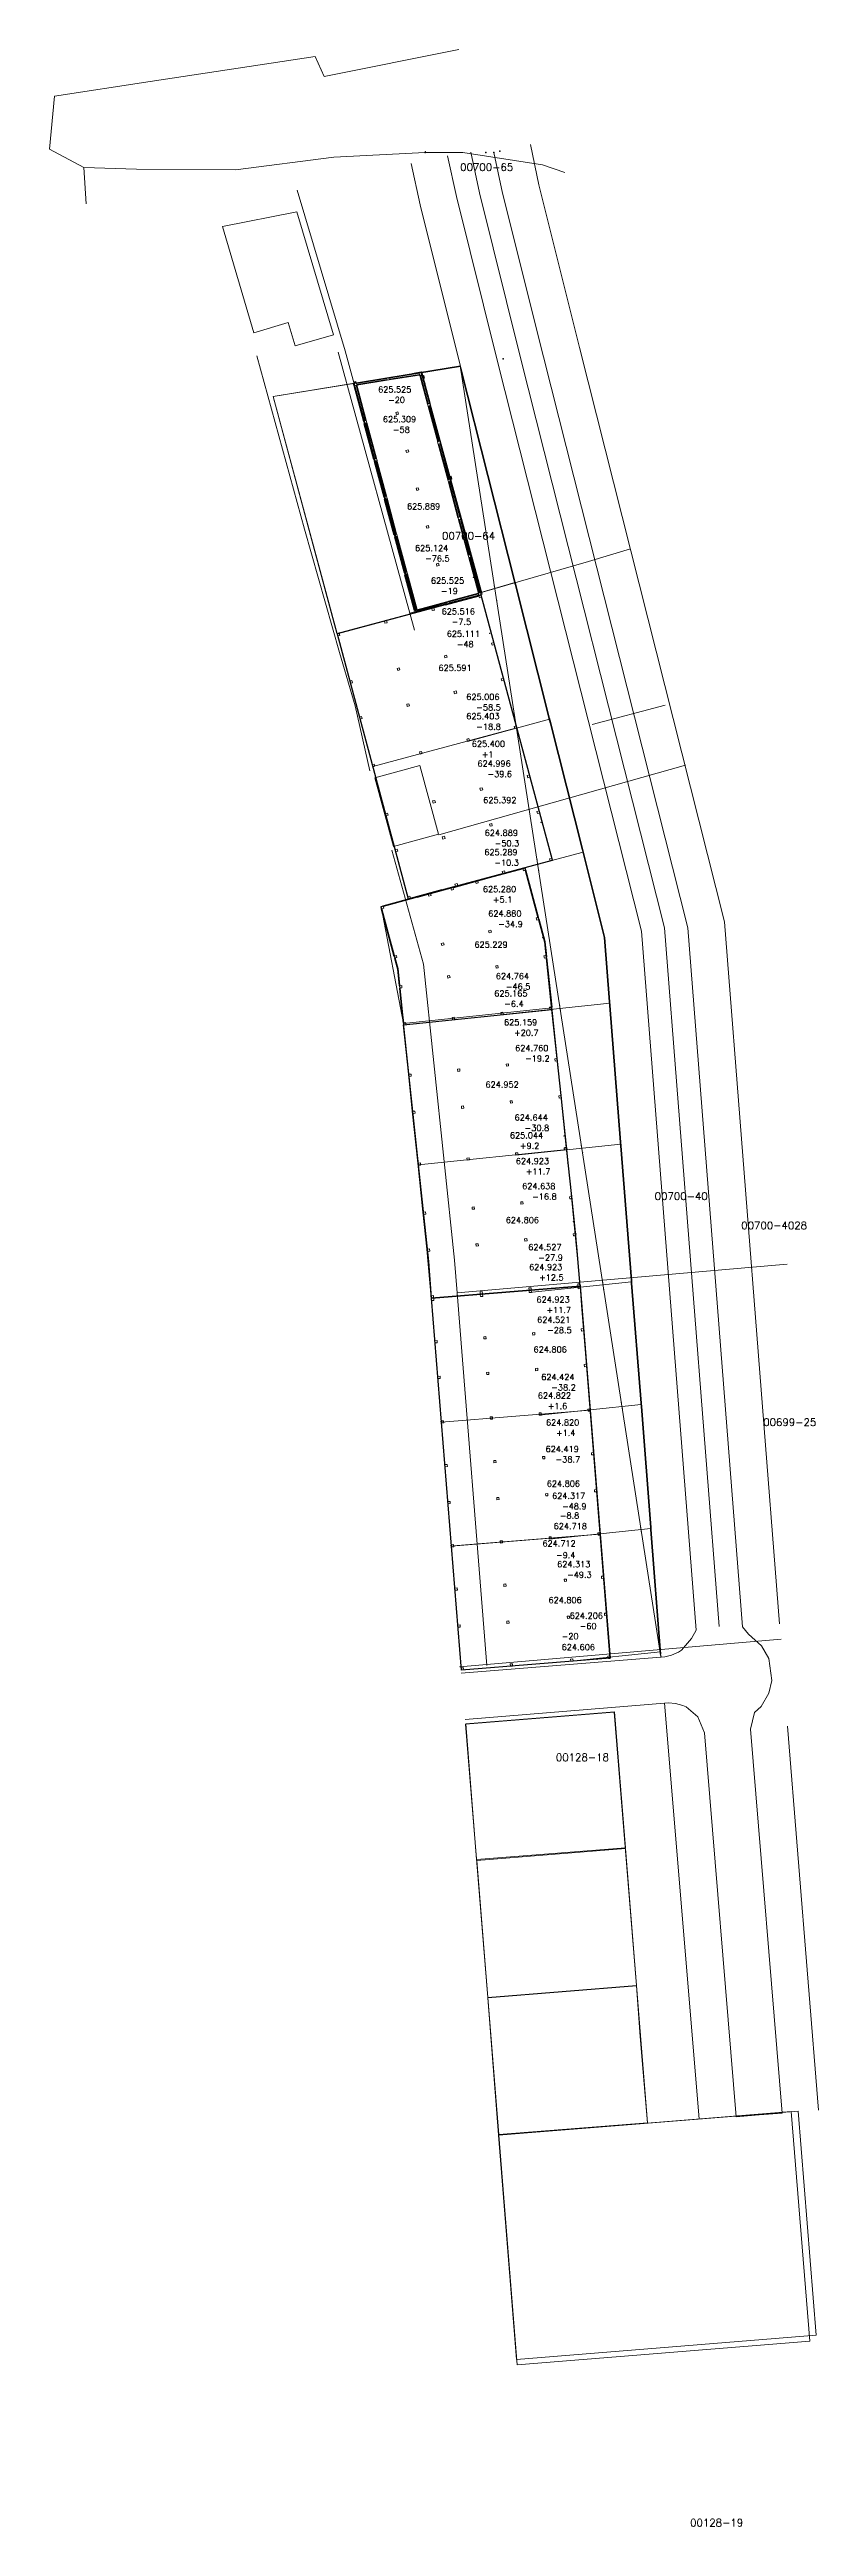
# Model space of a CAD drawing. Header units: metres. Extents: x 7516654 to 7516757, y 4692118 to 4692450.
import ezdxf

# ---------------------------------------------------------------- set-up
doc = ezdxf.new("R2010")
doc.units = ezdxf.units.M
for name, color, linetype, lineweight in [('asfalt', 251, 'Continuous', 0), ('kati 0', 1, 'Continuous', 0), ('muri', 36, 'Continuous', 0), ('Ndarjet', 1, 'Continuous', 0), ('New_Structural - Bearing_Pen_No__184', 254, 'Continuous', 0), ('New_Structural - Bearing_Pen_No__22', 8, 'Continuous', 35), ('nivelet model', 5, 'Continuous', 0), ('nr parcela', 7, 'Continuous', 0), ('objektet e zhvndosura', 3, 'Continuous', 13), ('objket', 30, 'Continuous', 0), ('parking', 3, 'Continuous', 13), ('ref', 3, 'Continuous', 13), ('rrgue projekt', 8, 'Continuous', 35), ('shtylla def', 7, 'Continuous', 0)]:
    doc.layers.add(name, color=color, linetype=linetype, lineweight=lineweight)
doc.styles.get("Standard").update_dxf_attribs({"font": 'simplex.shx'})

msp = doc.modelspace()

# ---------------------------------------------------------------- linework, layer by layer
at = {"elevation": 625.39}
msp.add_lwpolyline([(7516721.38, 4692341.11), (7516711.83, 4692376.65), (7516692.51, 4692371.46), (7516702.06, 4692335.92), (7516721.38, 4692341.11)], dxfattribs=at)
for points in [[(7516701.43, 4692319.04), (7516721.32, 4692321.13), (7516720.37, 4692330.2), (7516717.72, 4692340.07), (7516698.4, 4692334.89), (7516700.64, 4692326.54), (7516701.43, 4692319.04)], [(7516705.16, 4692282.45), (7516704.6, 4692288.99), (7516704.08, 4692293.94), (7516703.39, 4692300.52), (7516702.65, 4692307.47), (7516702.13, 4692312.43), (7516701.43, 4692319.04), (7516721.32, 4692321.13)], [(7516705.16, 4692282.45), (7516725.1, 4692284.06), (7516724.52, 4692290.79), (7516723.97, 4692296.04), (7516723.28, 4692302.59), (7516722.54, 4692309.57), (7516722.02, 4692314.52), (7516721.32, 4692321.13)]]:
    msp.add_lwpolyline(points)
msp.add_lwpolyline([(7516725.1, 4692284.01), (7516729.14, 4692234.17), (7516709.2, 4692232.56), (7516705.17, 4692282.4)], close=True)
for p in [(7516704.31, 4692435.98, 626.15), (7516712.48, 4692435.96, 626.19), (7516713.54, 4692435.99, 626.19), (7516714.35, 4692436.16, 626.19), (7516714.79, 4692408.32, 625.75)]:
    msp.add_point(p)
at = {"layer": 'asfalt'}
for points in [[(7516654.63, 4692443.53, 625.43), (7516667.44, 4692445.51, 625.7), (7516689.6, 4692448.86, 626.02), (7516690.77, 4692446.16, 626.11), (7516708.82, 4692449.78, 626.49)], [(7516654.63, 4692443.53, 625.43), (7516653.96, 4692436.43, 625.49), (7516658.56, 4692433.96, 625.5)], [(7516723.03, 4692433.3, 626.45), (7516720.06, 4692434.34, 626.39), (7516709.36, 4692435.97, 626.19), (7516704.31, 4692435.98, 626.15), (7516692.07, 4692435.36, 625.89), (7516678.89, 4692433.66, 625.69), (7516665.61, 4692433.76, 625.62), (7516658.56, 4692433.96, 625.5), (7516658.89, 4692429.08, 625.49)]]:
    msp.add_polyline3d(points, dxfattribs=at)
at = {"layer": 'kati 0', "color": 7, "flags": 128}
msp.add_lwpolyline([(7516685.97, 4692413.18), (7516681.37, 4692411.81), (7516677.14, 4692426.04), (7516687.11, 4692428.01), (7516692.05, 4692411.52), (7516686.91, 4692410.04), (7516685.97, 4692413.18)], dxfattribs=at)
at = {"layer": 'muri', "flags": 128}
for points, elevation in [([(7516702.89, 4692371.95), (7516692.67, 4692409.22)], 626.03), ([(7516688.16, 4692385.49), (7516681.75, 4692408.7)], 626.01), ([(7516688.16, 4692385.49), (7516692.84, 4692368.98), (7516694.95, 4692361.8), (7516696.92, 4692353.1)], 626.01), ([(7516731.86, 4692382.84), (7516726.21, 4692381.17), (7516702.27, 4692374.22)], 626.45), ([(7516736.5, 4692361.88), (7516726.72, 4692359.29)], 626.5), ([(7516706.16, 4692344.52), (7516739.24, 4692353.85)], 625.66)]:
    msp.add_lwpolyline(points, dxfattribs=dict(at, elevation=elevation))
at = {"layer": 'Ndarjet', "flags": 128}
for points in [[(7516687.17, 4692430.94), (7516693.61, 4692409.4), (7516703.14, 4692374.47)], [(7516699.87, 4692342.48), (7516704.1, 4692327.18), (7516708.27, 4692287.52), (7516708.61, 4692283.15), (7516712.61, 4692233.17)], [(7516708.61, 4692283.15), (7516752.87, 4692286.96)], [(7516708.93, 4692233), (7516752.06, 4692236.7)]]:
    msp.add_lwpolyline(points, dxfattribs=at)
at = {"layer": 'Ndarjet', "elevation": 626.2, "flags": 128}
msp.add_lwpolyline([(7516703.14, 4692374.47), (7516716.37, 4692378.32)], dxfattribs=at)
at = {"layer": 'New_Structural - Bearing_Pen_No__184', "color": 254, "linetype": 'Continuous', "lineweight": 0}
for points in [[(7516704.02, 4692405.66), (7516704.22, 4692405.71), (7516704.14, 4692406.09), (7516703.94, 4692406.05)], [(7516704.16, 4692405.76), (7516704.11, 4692406), (7516703.97, 4692405.97), (7516704.03, 4692405.73)], [(7516695.07, 4692405.09), (7516695.04, 4692405.28), (7516694.85, 4692405.25), (7516694.88, 4692405.06)], [(7516695.01, 4692405.24), (7516694.9, 4692405.22), (7516694.92, 4692405.09), (7516695.03, 4692405.1)], [(7516707.7, 4692392.14), (7516707.9, 4692392.19), (7516707.81, 4692392.58), (7516707.61, 4692392.53)], [(7516707.83, 4692392.24), (7516707.78, 4692392.48), (7516707.64, 4692392.45), (7516707.7, 4692392.21)]]:
    msp.add_lwpolyline(points, close=True, dxfattribs=at)
at = {"layer": 'New_Structural - Bearing_Pen_No__22', "color": 8, "linetype": 'Continuous', "lineweight": 35}
for points in [[(7516699.17, 4692405.74), (7516695.11, 4692405.08)], [(7516709.05, 4692407.33), (7516699.46, 4692405.78)], [(7516699.5, 4692405.54), (7516703.56, 4692406.19)], [(7516703.81, 4692406.51), (7516702.65, 4692406.32)], [(7516702.65, 4692406.3), (7516703.82, 4692406.49)], [(7516702.65, 4692406.32), (7516702.65, 4692406.3)], [(7516703.65, 4692406.15), (7516704.69, 4692402.27)], [(7516703.83, 4692406.51), (7516703.81, 4692406.51)], [(7516703.82, 4692406.49), (7516704.13, 4692405.33)], [(7516704.93, 4692402.34), (7516703.82, 4692406.48)], [(7516704.15, 4692405.33), (7516703.83, 4692406.51)], [(7516694.73, 4692405.02), (7516694.8, 4692404.78)], [(7516694.81, 4692405.04), (7516694.78, 4692405.03)], [(7516694.78, 4692405.03), (7516696.14, 4692399.98)], [(7516696.09, 4692399.96), (7516694.8, 4692404.78)], [(7516696.38, 4692400.04), (7516695.11, 4692404.78)], [(7516695.15, 4692404.84), (7516699.21, 4692405.49)], [(7516704.13, 4692405.33), (7516704.15, 4692405.33)], [(7516704.13, 4692405.32), (7516704.24, 4692404.91)], [(7516704.15, 4692405.32), (7516704.13, 4692405.32)], [(7516704.26, 4692404.91), (7516704.15, 4692405.32)], [(7516704.24, 4692404.91), (7516704.26, 4692404.91)], [(7516697.45, 4692394.89), (7516696.17, 4692399.67)], [(7516696.22, 4692399.69), (7516697.5, 4692394.91)], [(7516697.74, 4692394.97), (7516696.46, 4692399.75)], [(7516704.77, 4692401.98), (7516706.05, 4692397.2)], [(7516706.29, 4692397.27), (7516705.01, 4692402.05)], [(7516706.13, 4692396.91), (7516707.41, 4692392.13)], [(7516707.65, 4692392.2), (7516706.37, 4692396.98)], [(7516698.81, 4692389.82), (7516697.53, 4692394.6)], [(7516697.58, 4692394.62), (7516698.86, 4692389.84)], [(7516699.1, 4692389.9), (7516697.82, 4692394.68)], [(7516707.22, 4692393.81), (7516707.53, 4692392.64)], [(7516707.24, 4692393.81), (7516707.22, 4692393.81)], [(7516707.55, 4692392.65), (7516707.24, 4692393.81)], [(7516707.53, 4692392.64), (7516707.55, 4692392.65)], [(7516707.56, 4692392.64), (7516707.54, 4692392.63)], [(7516707.54, 4692392.63), (7516707.61, 4692392.34)], [(7516707.63, 4692392.35), (7516707.56, 4692392.64)], [(7516707.61, 4692392.34), (7516707.63, 4692392.35)], [(7516707.64, 4692392.34), (7516707.62, 4692392.33)], [(7516707.62, 4692392.33), (7516707.65, 4692392.2)], [(7516707.9, 4692391.37), (7516707.64, 4692392.34)], [(7516700.18, 4692384.75), (7516698.89, 4692389.53)], [(7516698.94, 4692389.55), (7516700.22, 4692384.77)], [(7516700.46, 4692384.83), (7516699.18, 4692389.61)], [(7516707.49, 4692391.84), (7516708.77, 4692387.06)], [(7516709.02, 4692387.13), (7516707.73, 4692391.91)], [(7516707.73, 4692391.91), (7516707.88, 4692391.37)], [(7516707.88, 4692391.37), (7516707.9, 4692391.37)], [(7516707.88, 4692391.36), (7516708.06, 4692390.69)], [(7516707.9, 4692391.36), (7516707.88, 4692391.36)], [(7516708.08, 4692390.69), (7516707.9, 4692391.36)], [(7516708.06, 4692390.69), (7516708.08, 4692390.69)], [(7516708.85, 4692386.77), (7516710.14, 4692381.99)], [(7516710.38, 4692382.06), (7516709.09, 4692386.84)], [(7516701.54, 4692379.68), (7516700.25, 4692384.46)], [(7516700.3, 4692384.48), (7516701.58, 4692379.69)], [(7516701.83, 4692379.76), (7516700.54, 4692384.54)], [(7516702.9, 4692374.61), (7516701.61, 4692379.39)], [(7516701.66, 4692379.41), (7516702.95, 4692374.62)], [(7516703.19, 4692374.69), (7516701.9, 4692379.47)], [(7516710.21, 4692381.7), (7516711.5, 4692376.92)], [(7516711.74, 4692376.99), (7516710.46, 4692381.77)], [(7516711.54, 4692376.57), (7516707, 4692375.35)], [(7516711.46, 4692376.86), (7516707.5, 4692375.8)], [(7516707.57, 4692375.55), (7516711.53, 4692376.62)], [(7516707.21, 4692375.72), (7516703.25, 4692374.65)], [(7516703.31, 4692374.41), (7516707.28, 4692375.48)], [(7516717.43, 4692340), (7516712.89, 4692338.78)], [(7516719.49, 4692333.46), (7516717.8, 4692339.78)], [(7516702.94, 4692336.1), (7516698.69, 4692334.96)], [(7516702.35, 4692336), (7516706.6, 4692337.14)], [(7516707.77, 4692337.4), (7516703.23, 4692336.18)], [(7516712.6, 4692338.7), (7516708.06, 4692337.48)], [(7516698.48, 4692334.6), (7516700.18, 4692328.27)], [(7516720.37, 4692330.2), (7516719.57, 4692333.17)], [(7516720.37, 4692330.2), (7516720.54, 4692328.62)], [(7516700.26, 4692327.98), (7516700.64, 4692326.54)], [(7516700.64, 4692326.54), (7516700.88, 4692324.29)], [(7516720.58, 4692328.15), (7516720.54, 4692328.62)], [(7516721.29, 4692321.43), (7516720.6, 4692328.04)], [(7516700.91, 4692323.99), (7516701.3, 4692320.33)], [(7516701.3, 4692320.33), (7516701.4, 4692319.34)], [(7516723.28, 4692302.61), (7516723.03, 4692302.58)], [(7516723.31, 4692302.34), (7516723.28, 4692302.59)], [(7516724.51, 4692290.97), (7516724.49, 4692291.09)], [(7516725.1, 4692284.06), (7516725.08, 4692284.31)], [(7516705.16, 4692282.45), (7516705.14, 4692282.7)], [(7516706.5, 4692265.92), (7516706.49, 4692265.91)], [(7516706.49, 4692265.91), (7516706.51, 4692265.67)], [(7516706.51, 4692265.67), (7516706.52, 4692265.67)], [(7516707.85, 4692249.31), (7516707.82, 4692249.31)], [(7516707.82, 4692249.31), (7516707.84, 4692249.06)], [(7516707.84, 4692249.06), (7516707.87, 4692249.06)], [(7516728.89, 4692234.15), (7516729.14, 4692234.17)]]:
    msp.add_lwpolyline(points, dxfattribs=at)
at = {"layer": 'nivelet model', "flags": 128}
for points, elevation in [([(7516703.83, 4692406.51), (7516683.97, 4692403.29), (7516692.51, 4692371.51), (7516711.82, 4692376.7)], 625.89), ([(7516697.3, 4692353.69), (7516692.52, 4692371.46), (7516711.83, 4692376.65), (7516716.62, 4692358.84)], 625.59), ([(7516716.62, 4692358.84), (7516721.39, 4692341.11), (7516702.08, 4692335.9), (7516697.3, 4692353.69)], 625.39), ([(7516717.73, 4692340.08), (7516720.38, 4692330.21), (7516721.32, 4692321.31), (7516701.43, 4692319.21), (7516698.41, 4692334.89)], 625.23), ([(7516721.32, 4692321.31), (7516723.33, 4692302.35), (7516703.43, 4692300.28), (7516701.43, 4692319.21)], 624.95), ([(7516723.33, 4692302.35), (7516725.12, 4692284.07), (7516705.19, 4692282.45), (7516704.8, 4692287.34), (7516703.43, 4692300.27)], 624.81), ([(7516725.13, 4692284.02), (7516705.19, 4692282.4), (7516706.52, 4692265.79), (7516726.46, 4692267.4)], 624.81), ([(7516726.46, 4692267.4), (7516706.52, 4692265.79), (7516707.86, 4692249.19), (7516708.6, 4692249.25), (7516726.02, 4692250.65), (7516727.79, 4692250.79)], 624.81), ([(7516727.8, 4692250.78), (7516729.13, 4692234.16), (7516709.19, 4692232.56), (7516707.86, 4692249.18), (7516727.8, 4692250.78)], 624.81), ([(7516729.71, 4692226.98), (7516709.77, 4692225.38), (7516711.23, 4692207.16), (7516731.17, 4692208.76)], 623.62), ([(7516731.18, 4692208.64), (7516711.24, 4692207.03), (7516712.72, 4692188.69), (7516732.65, 4692190.29)], 623.41), ([(7516732.65, 4692190.27), (7516712.72, 4692188.67), (7516714.19, 4692170.3), (7516734.13, 4692171.9)], 623.22), ([(7516753.41, 4692173.4), (7516755.88, 4692142.6), (7516716.67, 4692139.45), (7516714.2, 4692170.25)], 623.01)]:
    msp.add_lwpolyline(points, close=True, dxfattribs=dict(at, elevation=elevation))
at = {"layer": 'nivelet model', "elevation": 625.75, "flags": 128}
msp.add_lwpolyline([(7516694.75, 4692405.04), (7516703.01, 4692374.33)], dxfattribs=at)
at = {"layer": 'nivelet model'}
for points in [[(7516740.67, 4692237.93, 623.6), (7516733.33, 4692331.6, 624.8), (7516713.99, 4692408.15, 625.75), (7516708.51, 4692430.08, 625.21), (7516707.34, 4692435.55, 626.19)], [(7516743.76, 4692238.4, 623.6), (7516736.42, 4692332.07, 624.8), (7516717.08, 4692408.62, 625.75), (7516711.6, 4692430.55, 626.1), (7516710.43, 4692436.01, 626.19)], [(7516746.87, 4692238.38, 623.6), (7516739.53, 4692332.04, 624.8), (7516720.19, 4692408.6, 625.75), (7516714.71, 4692430.52, 626.1), (7516713.54, 4692435.99, 626.19)], [(7516740.67, 4692237.93, 623.6), (7516740.04, 4692236.82, 623.59), (7516738.7, 4692235.25, 623.44), (7516738.28, 4692234.97, 623.57), (7516737.37, 4692234.59, 623.56), (7516736.46, 4692234.34, 623.55), (7516709.17, 4692232.14, 623.41)], [(7516747.94, 4692224.64, 623.47), (7516748.47, 4692226.89, 623.5), (7516749.36, 4692227.69, 623.35), (7516750.42, 4692229.46, 623.48), (7516750.8, 4692231.17, 623.47), (7516750.4, 4692234.1, 623.55), (7516749.41, 4692235.8, 623.59), (7516747.66, 4692237.39, 623.6), (7516746.87, 4692238.38, 623.6)], [(7516741.76, 4692224.15, 623.47), (7516740.89, 4692226.3, 623.5), (7516739.31, 4692227.63, 623.35), (7516738.86, 4692227.84, 623.48), (7516737.9, 4692228.07, 623.47), (7516736.96, 4692228.16, 623.55), (7516709.67, 4692225.96, 623.41)], [(7516741.76, 4692224.15, 623.47), (7516740.89, 4692226.3, 623.5), (7516739.31, 4692227.63, 623.35), (7516738.86, 4692227.84, 623.48), (7516737.9, 4692228.07, 623.47), (7516736.96, 4692228.16, 623.55), (7516709.67, 4692225.96, 623.41)], [(7516741.76, 4692224.15, 623.47), (7516740.89, 4692226.3, 623.5), (7516739.31, 4692227.63, 623.35), (7516738.86, 4692227.84, 623.48), (7516737.9, 4692228.07, 623.47), (7516736.96, 4692228.16, 623.55)], [(7516741.76, 4692224.15, 623.47), (7516746.03, 4692172.7, 622.81), (7516749.12, 4692172.95, 622.82), (7516752.21, 4692173.2, 622.82), (7516747.94, 4692224.64, 623.47)]]:
    msp.add_polyline3d(points, dxfattribs=at)
at = {"layer": 'objektet e zhvndosura', "linetype": 'Continuous', "flags": 128}
for points in [[(7516703.83, 4692406.52), (7516694.8, 4692405.03), (7516703.16, 4692374.37), (7516711.95, 4692376.76)], [(7516694.73, 4692405.02), (7516683.97, 4692403.29), (7516692.5, 4692371.51), (7516702.98, 4692374.32)], [(7516711.83, 4692376.65), (7516692.51, 4692371.46), (7516702.06, 4692335.92), (7516721.37, 4692341.11), (7516713.59, 4692370.08)], [(7516720.53, 4692328.7), (7516720.37, 4692330.2), (7516719.4, 4692333.8), (7516717.72, 4692340.07), (7516698.4, 4692334.89), (7516700.64, 4692326.54), (7516703.16, 4692302.63), (7516704.78, 4692287.33), (7516705.17, 4692282.4), (7516705.19, 4692282.4), (7516725.1, 4692284.01), (7516725.1, 4692283.99), (7516725.1, 4692283.99), (7516724.68, 4692289.29), (7516724.21, 4692293.79), (7516723.71, 4692298.46), (7516723.05, 4692304.73)], [(7516725.74, 4692276.12), (7516725.35, 4692280.9), (7516725.1, 4692283.99), (7516705.19, 4692282.4), (7516705.17, 4692282.4), (7516709.2, 4692232.56), (7516729.1, 4692234.17)], [(7516729.68, 4692226.95), (7516709.74, 4692225.33), (7516712.71, 4692188.7), (7516732.64, 4692190.31)], [(7516733.16, 4692183.46), (7516732.65, 4692190.26), (7516712.71, 4692188.65), (7516714.15, 4692170.26), (7516734.13, 4692171.87), (7516733.54, 4692178.67)], [(7516754.32, 4692173.46), (7516714.15, 4692170.21), (7516716.58, 4692140.18), (7516756.75, 4692143.43)]]:
    msp.add_lwpolyline(points, close=True, dxfattribs=at)
at = {"layer": 'objket', "flags": 128}
for points, elevation in [([(7516703.59, 4692353.82), (7516697.58, 4692352.16)], 628.48), ([(7516706.11, 4692344.61), (7516703.59, 4692353.82)], 628.48), ([(7516700.1, 4692342.95), (7516697.58, 4692352.16)], 625.5), ([(7516706.11, 4692344.61), (7516700.1, 4692342.95)], 628.48)]:
    msp.add_lwpolyline(points, dxfattribs=dict(at, elevation=elevation))
at = {"layer": 'parking'}
for points, elevation in [([(7516751.85, 4692238.77), (7516744.48, 4692332.86), (7516725.04, 4692409.82), (7516719.58, 4692431.65), (7516718.43, 4692437.04)], 626.19), ([(7516735.94, 4692234.3), (7516728.38, 4692330.78), (7516709.14, 4692406.93), (7516703.64, 4692428.95), (7516702.45, 4692434.5)], 626.19), ([(7516736.41, 4692228.12), (7516741.04, 4692172.41)], 622.82), ([(7516757.06, 4692173.59), (7516752.92, 4692225.05)], 622.82)]:
    msp.add_lwpolyline(points, dxfattribs=dict(at, elevation=elevation))
at = {"layer": 'ref', "color": 6}
msp.add_line((7516735.93, 4692234.33, 624.21), (7516709.04, 4692407.36, 625.31), dxfattribs=at)
at = {"layer": 'ref', "flags": 128}
for points in [[(7516709.98, 4692357.05), (7516721, 4692360.01)], [(7516714.74, 4692339.32), (7516725.49, 4692342.21)], [(7516714.79, 4692320.44), (7516729.07, 4692321.95)], [(7516716.48, 4692301.58), (7516730.55, 4692303.07)], [(7516718.28, 4692283.16), (7516731.99, 4692284.61)], [(7516719.61, 4692266.73), (7516733.28, 4692268.17)], [(7516720.96, 4692250.12), (7516734.58, 4692251.56)], [(7516723.85, 4692233.75), (7516735.88, 4692235.02)]]:
    msp.add_lwpolyline(points, dxfattribs=at)
at = {"layer": 'ref'}
for p in [(7516704.35, 4692436.09, 626.11), (7516709.05, 4692407.33, 625.71), (7516707.71, 4692378.78, 625.89), (7516710.77, 4692379.03, 625.91), (7516712.98, 4692371.54, 625.59), (7516719.87, 4692346.18, 625.39), (7516720.06, 4692330.72, 625.23), (7516722.95, 4692304.17, 624.95), (7516723.43, 4692300.54, 624.81), (7516724.17, 4692292.65, 624.83), (7516727.37, 4692234.02, 624.86), (7516727.38, 4692234.05, 624.86), (7516735.94, 4692234.3, 624.61)]:
    msp.add_point(p, dxfattribs=at)
at = {"layer": 'ref', "color": 6}
for p in [(7516709.1, 4692406.96, 625.31), (7516713.62, 4692377.87, 625.12), (7516713.92, 4692375.96, 625.11), (7516716.48, 4692359.52, 625.01), (7516716.73, 4692357.91, 625), (7516719.31, 4692341.25, 624.89), (7516719.55, 4692339.75, 624.88), (7516722.36, 4692321.67, 624.76), (7516722.46, 4692321.02, 624.76), (7516725.28, 4692302.86, 624.64), (7516725.43, 4692301.92, 624.64), (7516728.13, 4692284.52, 624.53), (7516728.27, 4692283.62, 624.52), (7516730.64, 4692268.41, 624.42), (7516730.76, 4692267.64, 624.42), (7516733.24, 4692251.68, 624.32), (7516733.33, 4692251.1, 624.31), (7516735.93, 4692234.38, 624.21)]:
    msp.add_point(p, dxfattribs=at)
at = {"layer": 'rrgue projekt'}
msp.add_polyline3d([(7516709.1, 4692406.96, 625.31), (7516716.36, 4692378.38, 625.12), (7516716.43, 4692378.08, 625.11), (7516720.95, 4692360.17, 625.01), (7516721.12, 4692359.53, 625), (7516725.41, 4692342.54, 624.89), (7516725.58, 4692341.86, 624.88), (7516728.38, 4692330.78, 624.8), (7516729.05, 4692322.13, 624.76), (7516729.09, 4692321.66, 624.76), (7516730.53, 4692303.31, 624.64), (7516730.57, 4692302.84, 624.64), (7516731.98, 4692284.79, 624.53), (7516732.01, 4692284.44, 624.52), (7516733.27, 4692268.33, 624.42), (7516733.31, 4692267.88, 624.42), (7516734.57, 4692251.7, 624.32), (7516734.6, 4692251.39, 624.31), (7516735.9, 4692234.71, 624.21)], dxfattribs=at)
at = {"layer": 'shtylla def', "color": 7, "linetype": 'Continuous'}
for points in [[(7516699.21, 4692405.44), (7516699.51, 4692405.49), (7516699.46, 4692405.78), (7516699.17, 4692405.74)], [(7516703.57, 4692406.14), (7516703.86, 4692406.19), (7516703.82, 4692406.48), (7516703.52, 4692406.44)], [(7516694.86, 4692404.74), (7516695.16, 4692404.79), (7516695.11, 4692405.08), (7516694.81, 4692405.04)], [(7516704.72, 4692401.97), (7516705.01, 4692402.05), (7516704.93, 4692402.34), (7516704.64, 4692402.26)], [(7516696.22, 4692399.69), (7516696.51, 4692399.76), (7516696.43, 4692400.05), (7516696.14, 4692399.98)], [(7516700.47, 4692400.83), (7516700.76, 4692400.91), (7516700.68, 4692401.2), (7516700.39, 4692401.12)], [(7516701.83, 4692395.76), (7516702.12, 4692395.84), (7516702.04, 4692396.13), (7516701.75, 4692396.05)], [(7516706.08, 4692396.9), (7516706.37, 4692396.98), (7516706.29, 4692397.27), (7516706, 4692397.19)], [(7516697.58, 4692394.62), (7516697.87, 4692394.69), (7516697.79, 4692394.98), (7516697.5, 4692394.91)], [(7516698.94, 4692389.55), (7516699.23, 4692389.62), (7516699.15, 4692389.91), (7516698.86, 4692389.84)], [(7516703.19, 4692390.69), (7516703.48, 4692390.77), (7516703.4, 4692391.05), (7516703.11, 4692390.98)], [(7516707.44, 4692391.83), (7516707.73, 4692391.91), (7516707.65, 4692392.2), (7516707.36, 4692392.12)], [(7516704.55, 4692385.62), (7516704.84, 4692385.69), (7516704.76, 4692385.98), (7516704.47, 4692385.91)], [(7516708.8, 4692386.76), (7516709.09, 4692386.84), (7516709.02, 4692387.13), (7516708.73, 4692387.05)], [(7516700.3, 4692384.48), (7516700.59, 4692384.55), (7516700.51, 4692384.84), (7516700.22, 4692384.77)], [(7516701.66, 4692379.41), (7516701.95, 4692379.48), (7516701.87, 4692379.77), (7516701.58, 4692379.69)], [(7516705.91, 4692380.55), (7516706.2, 4692380.62), (7516706.13, 4692380.91), (7516705.84, 4692380.84)], [(7516710.17, 4692381.69), (7516710.46, 4692381.77), (7516710.38, 4692382.06), (7516710.09, 4692381.98)], [(7516707.28, 4692375.48), (7516707.57, 4692375.55), (7516707.49, 4692375.84), (7516707.2, 4692375.77)], [(7516711.53, 4692376.62), (7516711.82, 4692376.7), (7516711.74, 4692376.99), (7516711.45, 4692376.91)], [(7516711.62, 4692376.28), (7516711.91, 4692376.36), (7516711.83, 4692376.65), (7516711.54, 4692376.57)], [(7516698.93, 4692372.87), (7516699.22, 4692372.95), (7516699.15, 4692373.24), (7516698.86, 4692373.16)], [(7516703.02, 4692374.33), (7516703.31, 4692374.41), (7516703.24, 4692374.7), (7516702.95, 4692374.62)], [(7516705.28, 4692374.58), (7516705.57, 4692374.65), (7516705.49, 4692374.94), (7516705.2, 4692374.87)], [(7516692.59, 4692371.17), (7516692.88, 4692371.25), (7516692.8, 4692371.54), (7516692.51, 4692371.46)], [(7516713.32, 4692369.94), (7516713.61, 4692370.02), (7516713.53, 4692370.31), (7516713.24, 4692370.23)], [(7516700.64, 4692366.54), (7516700.93, 4692366.62), (7516700.85, 4692366.91), (7516700.56, 4692366.83)], [(7516706.98, 4692368.24), (7516707.27, 4692368.32), (7516707.19, 4692368.61), (7516706.9, 4692368.53)], [(7516694.29, 4692364.84), (7516694.58, 4692364.91), (7516694.51, 4692365.2), (7516694.22, 4692365.12)], [(7516708.27, 4692363.43), (7516708.56, 4692363.51), (7516708.48, 4692363.8), (7516708.19, 4692363.72)], [(7516714.61, 4692365.14), (7516714.9, 4692365.21), (7516714.82, 4692365.5), (7516714.53, 4692365.42)], [(7516695.59, 4692360.03), (7516695.87, 4692360.1), (7516695.8, 4692360.39), (7516695.51, 4692360.32)], [(7516701.93, 4692361.73), (7516702.22, 4692361.81), (7516702.14, 4692362.1), (7516701.85, 4692362.02)], [(7516709.98, 4692357.05), (7516710.27, 4692357.13), (7516710.2, 4692357.42), (7516709.91, 4692357.34)], [(7516716.33, 4692358.75), (7516716.62, 4692358.83), (7516716.54, 4692359.12), (7516716.25, 4692359.04)], [(7516697.3, 4692353.64), (7516697.59, 4692353.72), (7516697.51, 4692354.01), (7516697.22, 4692353.93)], [(7516703.64, 4692355.34), (7516703.93, 4692355.42), (7516703.85, 4692355.71), (7516703.56, 4692355.63)], [(7516718.09, 4692352.17), (7516718.38, 4692352.25), (7516718.3, 4692352.54), (7516718.01, 4692352.46)], [(7516711.75, 4692350.47), (7516712.04, 4692350.55), (7516711.96, 4692350.84), (7516711.67, 4692350.76)], [(7516699.07, 4692347.06), (7516699.36, 4692347.14), (7516699.28, 4692347.43), (7516698.99, 4692347.35)], [(7516705.41, 4692348.77), (7516705.7, 4692348.85), (7516705.62, 4692349.14), (7516705.33, 4692349.06)], [(7516713.04, 4692345.66), (7516713.33, 4692345.74), (7516713.25, 4692346.03), (7516712.96, 4692345.95)], [(7516719.38, 4692347.36), (7516719.67, 4692347.44), (7516719.6, 4692347.73), (7516719.31, 4692347.65)], [(7516700.36, 4692342.26), (7516700.65, 4692342.33), (7516700.57, 4692342.62), (7516700.28, 4692342.54)], [(7516706.7, 4692343.96), (7516706.99, 4692344.04), (7516706.91, 4692344.33), (7516706.62, 4692344.25)], [(7516714.74, 4692339.32), (7516715.03, 4692339.4), (7516714.96, 4692339.69), (7516714.67, 4692339.61)], [(7516717.51, 4692339.71), (7516717.8, 4692339.78), (7516717.72, 4692340.07), (7516717.43, 4692340)], [(7516721.09, 4692341.03), (7516721.38, 4692341.11), (7516721.3, 4692341.39), (7516721.01, 4692341.32)], [(7516702.06, 4692335.92), (7516702.35, 4692336), (7516702.27, 4692336.29), (7516701.98, 4692336.21)], [(7516704.82, 4692336.3), (7516705.11, 4692336.38), (7516705.03, 4692336.67), (7516704.74, 4692336.59)], [(7516707.85, 4692337.11), (7516708.14, 4692337.19), (7516708.06, 4692337.48), (7516707.77, 4692337.4)], [(7516708.4, 4692337.62), (7516708.69, 4692337.7), (7516708.61, 4692337.99), (7516708.32, 4692337.91)], [(7516711.16, 4692338), (7516711.45, 4692338.08), (7516711.38, 4692338.37), (7516711.09, 4692338.29)], [(7516698.48, 4692334.6), (7516698.77, 4692334.67), (7516698.69, 4692334.96), (7516698.4, 4692334.89)], [(7516719.28, 4692333.09), (7516719.57, 4692333.17), (7516719.49, 4692333.46), (7516719.2, 4692333.38)], [(7516706.57, 4692329.68), (7516706.86, 4692329.76), (7516706.78, 4692330.05), (7516706.49, 4692329.97)], [(7516712.91, 4692331.38), (7516713.2, 4692331.46), (7516713.12, 4692331.75), (7516712.83, 4692331.67)], [(7516700.26, 4692327.98), (7516700.55, 4692328.06), (7516700.47, 4692328.35), (7516700.18, 4692328.27)], [(7516713.84, 4692326.65), (7516714.13, 4692326.71), (7516714.07, 4692327), (7516713.78, 4692326.94)], [(7516720.31, 4692327.99), (7516720.61, 4692328.05), (7516720.55, 4692328.34), (7516720.25, 4692328.28)], [(7516700.91, 4692323.99), (7516701.21, 4692324.02), (7516701.18, 4692324.32), (7516700.88, 4692324.29)], [(7516707.37, 4692325.31), (7516707.67, 4692325.38), (7516707.61, 4692325.67), (7516707.31, 4692325.61)], [(7516701.43, 4692319.04), (7516701.73, 4692319.07), (7516701.7, 4692319.37), (7516701.4, 4692319.34)], [(7516707.97, 4692319.73), (7516708.26, 4692319.76), (7516708.23, 4692320.06), (7516707.93, 4692320.02)], [(7516714.5, 4692320.41), (7516714.79, 4692320.44), (7516714.76, 4692320.74), (7516714.46, 4692320.71)], [(7516721.03, 4692321.1), (7516721.32, 4692321.13), (7516721.29, 4692321.43), (7516720.99, 4692321.4)], [(7516708.69, 4692312.82), (7516708.99, 4692312.85), (7516708.96, 4692313.15), (7516708.66, 4692313.11)], [(7516715.22, 4692313.5), (7516715.52, 4692313.54), (7516715.49, 4692313.83), (7516715.19, 4692313.8)], [(7516721.75, 4692314.19), (7516722.05, 4692314.22), (7516722.02, 4692314.52), (7516721.72, 4692314.49)], [(7516702.16, 4692312.13), (7516702.46, 4692312.16), (7516702.43, 4692312.46), (7516702.13, 4692312.43)], [(7516722.28, 4692309.24), (7516722.58, 4692309.27), (7516722.54, 4692309.57), (7516722.25, 4692309.54)], [(7516702.69, 4692307.17), (7516702.98, 4692307.21), (7516702.95, 4692307.5), (7516702.65, 4692307.47)], [(7516709.22, 4692307.86), (7516709.51, 4692307.9), (7516709.48, 4692308.19), (7516709.18, 4692308.16)], [(7516715.75, 4692308.55), (7516716.04, 4692308.58), (7516716.01, 4692308.88), (7516715.71, 4692308.85)], [(7516703.42, 4692300.22), (7516703.72, 4692300.25), (7516703.69, 4692300.55), (7516703.39, 4692300.52)], [(7516709.95, 4692300.9), (7516710.25, 4692300.94), (7516710.22, 4692301.23), (7516709.92, 4692301.2)], [(7516716.48, 4692301.58), (7516716.78, 4692301.61), (7516716.75, 4692301.91), (7516716.45, 4692301.88)], [(7516723.01, 4692302.26), (7516723.31, 4692302.29), (7516723.28, 4692302.59), (7516722.98, 4692302.56)], [(7516704.11, 4692293.64), (7516704.41, 4692293.67), (7516704.38, 4692293.97), (7516704.08, 4692293.94)], [(7516710.64, 4692294.33), (7516710.94, 4692294.36), (7516710.91, 4692294.66), (7516710.61, 4692294.63)], [(7516717.17, 4692295.02), (7516717.47, 4692295.05), (7516717.44, 4692295.35), (7516717.14, 4692295.32)], [(7516723.7, 4692295.71), (7516724, 4692295.74), (7516723.97, 4692296.04), (7516723.67, 4692296.01)], [(7516711.16, 4692289.38), (7516711.46, 4692289.41), (7516711.43, 4692289.71), (7516711.13, 4692289.68)], [(7516717.69, 4692290.07), (7516717.99, 4692290.1), (7516717.96, 4692290.4), (7516717.66, 4692290.37)], [(7516724.23, 4692290.76), (7516724.52, 4692290.79), (7516724.49, 4692291.09), (7516724.19, 4692291.05)], [(7516704.63, 4692288.69), (7516704.93, 4692288.72), (7516704.9, 4692289.02), (7516704.6, 4692288.99)], [(7516711.71, 4692282.98), (7516712.01, 4692283), (7516711.98, 4692283.3), (7516711.68, 4692283.28)], [(7516711.74, 4692282.63), (7516712.04, 4692282.65), (7516712.01, 4692282.95), (7516711.72, 4692282.93)], [(7516718.26, 4692283.5), (7516718.56, 4692283.52), (7516718.53, 4692283.82), (7516718.23, 4692283.8)], [(7516718.28, 4692283.16), (7516718.58, 4692283.18), (7516718.56, 4692283.48), (7516718.26, 4692283.46)], [(7516724.8, 4692284.04), (7516725.1, 4692284.06), (7516725.08, 4692284.36), (7516724.78, 4692284.34)], [(7516724.83, 4692283.69), (7516725.13, 4692283.71), (7516725.1, 4692284.01), (7516724.81, 4692283.99)], [(7516705.17, 4692282.45), (7516705.46, 4692282.47), (7516705.44, 4692282.77), (7516705.14, 4692282.75)], [(7516705.19, 4692282.1), (7516705.49, 4692282.12), (7516705.47, 4692282.42), (7516705.17, 4692282.4)], [(7516705.65, 4692276.42), (7516705.95, 4692276.45), (7516705.93, 4692276.75), (7516705.63, 4692276.72)], [(7516712.2, 4692276.95), (7516712.5, 4692276.98), (7516712.47, 4692277.28), (7516712.17, 4692277.25)], [(7516718.74, 4692277.48), (7516719.04, 4692277.51), (7516719.02, 4692277.81), (7516718.72, 4692277.78)], [(7516725.29, 4692278.01), (7516725.59, 4692278.04), (7516725.56, 4692278.33), (7516725.26, 4692278.31)], [(7516719.13, 4692272.7), (7516719.43, 4692272.72), (7516719.41, 4692273.02), (7516719.11, 4692273)], [(7516725.68, 4692273.23), (7516725.98, 4692273.25), (7516725.95, 4692273.55), (7516725.65, 4692273.53)], [(7516706.04, 4692271.64), (7516706.34, 4692271.66), (7516706.32, 4692271.96), (7516706.02, 4692271.94)], [(7516712.59, 4692272.17), (7516712.88, 4692272.19), (7516712.86, 4692272.49), (7516712.56, 4692272.47)], [(7516713.07, 4692266.2), (7516713.37, 4692266.22), (7516713.34, 4692266.52), (7516713.04, 4692266.5)], [(7516719.61, 4692266.73), (7516719.91, 4692266.75), (7516719.89, 4692267.05), (7516719.59, 4692267.03)], [(7516726.16, 4692267.26), (7516726.46, 4692267.28), (7516726.43, 4692267.58), (7516726.14, 4692267.55)], [(7516706.52, 4692265.67), (7516706.82, 4692265.69), (7516706.8, 4692265.99), (7516706.5, 4692265.97)], [(7516707, 4692259.82), (7516707.3, 4692259.84), (7516707.27, 4692260.14), (7516706.97, 4692260.12)], [(7516713.54, 4692260.35), (7516713.84, 4692260.37), (7516713.82, 4692260.67), (7516713.52, 4692260.65)], [(7516720.09, 4692260.88), (7516720.39, 4692260.9), (7516720.36, 4692261.2), (7516720.06, 4692261.18)], [(7516726.63, 4692261.41), (7516726.93, 4692261.43), (7516726.91, 4692261.73), (7516726.61, 4692261.7)], [(7516720.49, 4692255.91), (7516720.79, 4692255.94), (7516720.76, 4692256.24), (7516720.47, 4692256.21)], [(7516727.03, 4692256.44), (7516727.33, 4692256.47), (7516727.31, 4692256.77), (7516727.01, 4692256.74)], [(7516707.4, 4692254.85), (7516707.7, 4692254.88), (7516707.67, 4692255.18), (7516707.37, 4692255.15)], [(7516713.94, 4692255.38), (7516714.24, 4692255.41), (7516714.22, 4692255.71), (7516713.92, 4692255.68)], [(7516714.41, 4692249.59), (7516714.71, 4692249.61), (7516714.69, 4692249.91), (7516714.39, 4692249.89)], [(7516720.96, 4692250.12), (7516721.26, 4692250.14), (7516721.23, 4692250.44), (7516720.93, 4692250.42)], [(7516727.5, 4692250.65), (7516727.8, 4692250.67), (7516727.78, 4692250.97), (7516727.48, 4692250.95)], [(7516707.87, 4692249.06), (7516708.17, 4692249.09), (7516708.14, 4692249.38), (7516707.84, 4692249.36)], [(7516708.34, 4692243.26), (7516708.64, 4692243.29), (7516708.61, 4692243.58), (7516708.31, 4692243.56)], [(7516714.88, 4692243.79), (7516715.18, 4692243.81), (7516715.16, 4692244.11), (7516714.86, 4692244.09)], [(7516722.99, 4692244.45), (7516723.29, 4692244.47), (7516723.26, 4692244.77), (7516722.96, 4692244.75)], [(7516727.97, 4692244.85), (7516728.27, 4692244.87), (7516728.25, 4692245.17), (7516727.95, 4692245.15)], [(7516723.39, 4692239.48), (7516723.69, 4692239.51), (7516723.67, 4692239.81), (7516723.37, 4692239.78)], [(7516728.37, 4692239.89), (7516728.67, 4692239.91), (7516728.65, 4692240.21), (7516728.35, 4692240.19)], [(7516708.74, 4692238.3), (7516709.04, 4692238.32), (7516709.01, 4692238.62), (7516708.71, 4692238.6)], [(7516715.28, 4692238.83), (7516715.58, 4692238.85), (7516715.56, 4692239.15), (7516715.26, 4692239.13)], [(7516715.75, 4692233.09), (7516716.05, 4692233.11), (7516716.02, 4692233.41), (7516715.72, 4692233.39)], [(7516723.85, 4692233.75), (7516724.15, 4692233.77), (7516724.13, 4692234.07), (7516723.83, 4692234.04)], [(7516728.84, 4692234.15), (7516729.14, 4692234.17), (7516729.11, 4692234.47), (7516728.81, 4692234.45)], [(7516709.2, 4692232.56), (7516709.5, 4692232.58), (7516709.48, 4692232.88), (7516709.18, 4692232.86)]]:
    msp.add_lwpolyline(points, close=True, dxfattribs=at)

# ---------------------------------------------------------------- texts
at = {"layer": 'nr parcela'}
for s, p in [('00700-65', (7516709.02, 4692433.51)), ('00700-64', (7516706.59, 4692384.09)), ('00700-40', (7516735.1, 4692295.59)), ('00700-4028', (7516746.7, 4692291.67)), ('00699-25', (7516749.65, 4692265.29)), ('00128-18', (7516721.85, 4692220.37)), ('00128-19', (7516739.85, 4692117.79))]:
    msp.add_text(s, height=1, dxfattribs=at).set_placement(p)
at = {"layer": 'ref', "color": 6}
for s, p in [('625.525', (7516698.02, 4692403.81)), ('625.525', (7516705.1, 4692378.19)), ('625.516', (7516706.54, 4692374.06)), ('625.403', (7516709.84, 4692360.01)), ('625.400', (7516710.58, 4692356.3)), ('625.289', (7516712.26, 4692341.79)), ('625.280', (7516712.07, 4692336.84)), ('625.165', (7516713.59, 4692322.86)), ('625.159', (7516714.9, 4692318.99)), ('625.044', (7516715.69, 4692303.84)), ('624.923', (7516716.48, 4692300.39)), ('624.923', (7516718.26, 4692286.19)), ('624.923', (7516719.25, 4692281.83)), ('624.822', (7516719.43, 4692268.96)), ('624.820', (7516720.53, 4692265.35)), ('624.712', (7516720.05, 4692249.15)), ('624.718', (7516721.56, 4692251.46)), ('624.606', (7516722.63, 4692235.24))]:
    msp.add_text(s, height=0.8, dxfattribs=at).set_placement(p)
at = {"layer": 'ref', "color": 1}
for s, p in [('-20', (7516699.36, 4692402.41)), ('-19', (7516706.44, 4692376.8)), ('-7.5', (7516707.88, 4692372.66)), ('-18.8', (7516711.18, 4692358.61)), ('+1', (7516711.92, 4692354.9)), ('-10.3', (7516713.6, 4692340.39)), ('+5.1', (7516713.41, 4692335.44)), ('-6.4', (7516714.93, 4692321.46)), ('+20.7', (7516716.24, 4692317.59)), ('+9.2', (7516717.03, 4692302.44)), ('+11.7', (7516717.82, 4692298.99)), ('+12.5', (7516719.6, 4692284.79)), ('+11.7', (7516720.59, 4692280.43)), ('+1.6', (7516720.77, 4692267.56)), ('+1.4', (7516721.87, 4692263.95)), ('-8.8', (7516722.38, 4692252.87)), ('-9.4', (7516721.87, 4692247.57)), ('-20', (7516722.63, 4692236.7))]:
    msp.add_text(s, height=0.8, dxfattribs=at).set_placement(p)
at = {"layer": 'ref', "color": 5}
for s, p in [('625.309', (7516698.66, 4692399.82)), ('625.124', (7516702.97, 4692382.56)), ('625.111', (7516707.22, 4692371.06)), ('625.006', (7516709.84, 4692362.6)), ('624.996', (7516711.34, 4692353.67)), ('624.889', (7516712.31, 4692344.38)), ('624.880', (7516712.78, 4692333.56)), ('624.764', (7516713.8, 4692325.18)), ('624.760', (7516716.39, 4692315.54)), ('624.644', (7516716.32, 4692306.23)), ('624.638', (7516717.33, 4692297.03)), ('624.527', (7516718.15, 4692288.85)), ('624.521', (7516719.34, 4692279.13)), ('624.424', (7516719.89, 4692271.45)), ('624.419', (7516720.47, 4692261.8)), ('624.317', (7516721.34, 4692255.52)), ('624.313', (7516722.02, 4692246.35)), ('624.206', (7516723.7, 4692239.46))]:
    msp.add_text(s, height=0.8, dxfattribs=at).set_placement(p)
at = {"layer": 'ref', "color": 4}
for s, p in [('-58', (7516700, 4692398.42)), ('-76.5', (7516704.31, 4692381.16)), ('-48', (7516708.56, 4692369.66)), ('-58.5', (7516711.18, 4692361.2)), ('-39.6', (7516712.68, 4692352.27)), ('-50.3', (7516713.65, 4692342.98)), ('-34.9', (7516714.12, 4692332.16)), ('-46.5', (7516715.14, 4692323.78)), ('-19.2', (7516717.73, 4692314.14)), ('-30.8', (7516717.66, 4692304.83)), ('-16.8', (7516718.67, 4692295.63)), ('-27.9', (7516719.49, 4692287.45)), ('-28.5', (7516720.68, 4692277.73)), ('-38.2', (7516721.23, 4692270.05)), ('-38.7', (7516721.81, 4692260.41)), ('-48.9', (7516722.68, 4692254.12)), ('-49.3', (7516723.36, 4692244.95)), ('-60', (7516725.04, 4692238.06))]:
    msp.add_text(s, height=0.8, dxfattribs=at).set_placement(p)
at = {"layer": 'ref'}
for s, p in [('625.889', (7516701.89, 4692388.14)), ('625.591', (7516706.11, 4692366.49)), ('625.392', (7516712.11, 4692348.78)), ('625.229', (7516710.93, 4692329.4)), ('624.952', (7516712.41, 4692310.64)), ('624.806', (7516715.13, 4692292.49)), ('624.806', (7516718.86, 4692275.14)), ('624.806', (7516720.63, 4692257.15)), ('624.806', (7516720.86, 4692241.55))]:
    msp.add_text(s, height=0.8, dxfattribs=at).set_placement(p)

doc.saveas('drawing.dxf')
